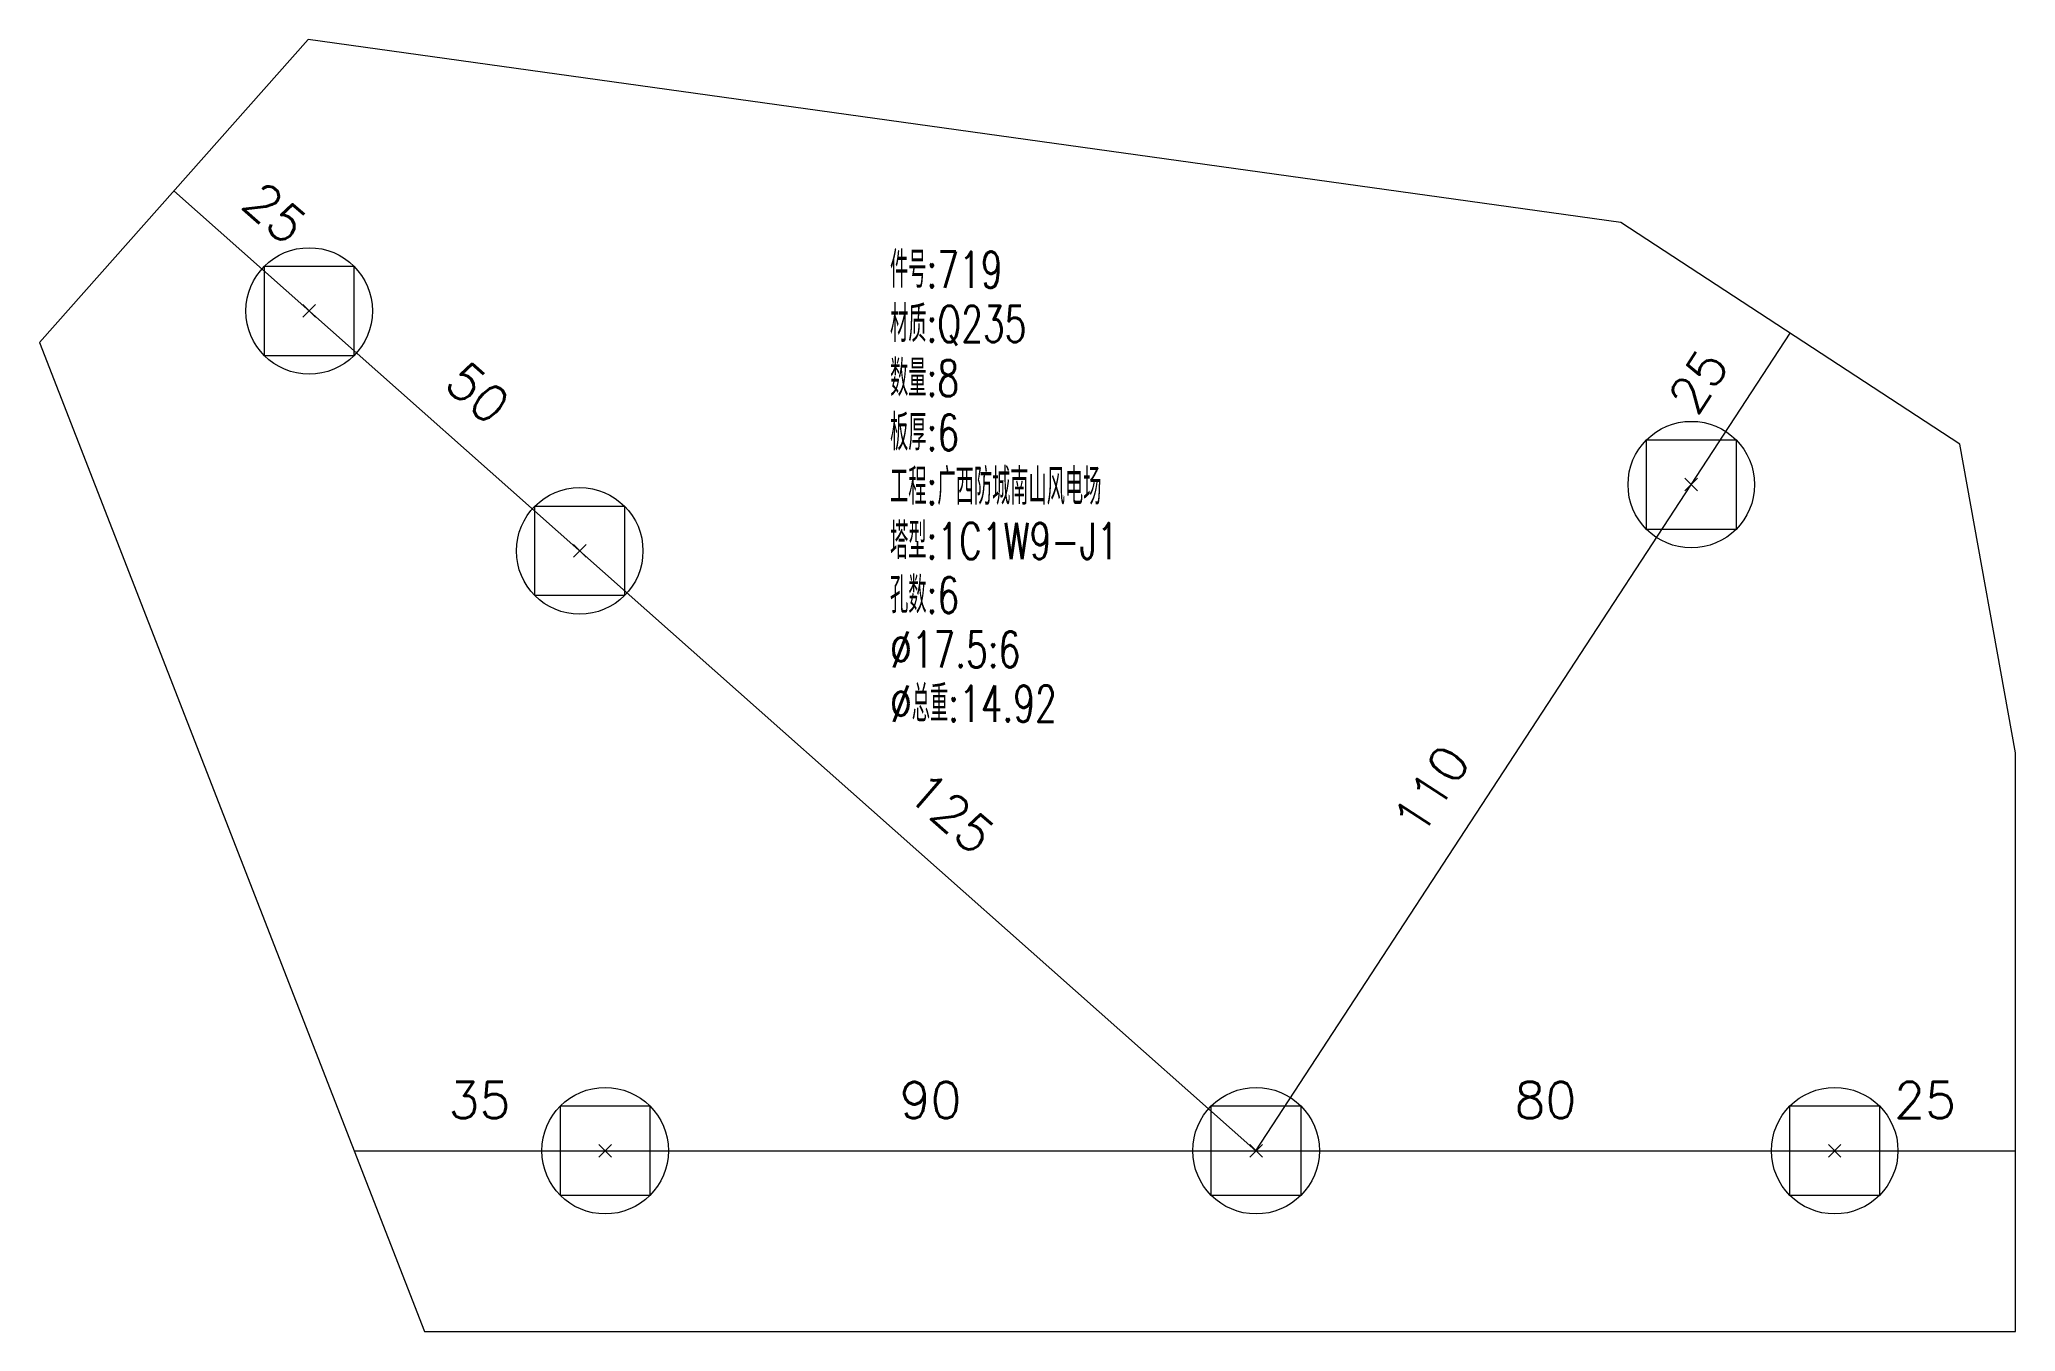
# Model space of a CAD drawing. Extents: x -105 to 10956, y -4548 to 9487.
# Drawn here: x 4026.4 to 4299.6, y 2043.1 to 2221.7 of the extents above; entities that cross this region are included whole.
import ezdxf
from ezdxf.enums import TextEntityAlignment as Align

# ---------------------------------------------------------------- set-up
doc = ezdxf.new("R2010")
doc.units = 0
doc.header["$MEASUREMENT"] = 0
doc.layers.add('1', color=7, linetype='CONTINUOUS', lineweight=25)
doc.layers.add('2', color=7, linetype='CONTINUOUS', lineweight=25)
doc.styles.get("Standard").update_dxf_attribs({"font": 'simplex.shx', "width": 0.7, "height": 3, "bigfont": 'gbhzfs.shx'})

msp = doc.modelspace()

# ---------------------------------------------------------------- texts
at = {"layer": '2', "color": 7, "linetype": 'Continuous', "lineweight": 13}
for s, rotation, p in [('25', 319, (4056.29007, 2194.74202)), ('25', 57, (4259.08027, 2172.29477)), ('50', 319, (4084.34361, 2169.85731)), ('110', 57, (4222.14373, 2115.77788)), ('125', 319, (4149.7968, 2111.79754))]:
    msp.add_text(s, height=5, rotation=rotation, dxfattribs=at).set_placement(p, align=Align.BOTTOM_CENTER)
for s, p in [('35', (4087.21192, 2071.08326)), ('90', (4149.57505, 2071.08326)), ('80', (4234.57505, 2071.08326)), ('25', (4287.07505, 2071.08326))]:
    msp.add_text(s, height=5, dxfattribs=at).set_placement(p, align=Align.BOTTOM_CENTER)
at = {"layer": '2', "color": 7, "linetype": 'Continuous', "lineweight": 13, "insert": (4143.97129, 2192.41127), "char_height": 5, "width": 500, "attachment_point": 1, "line_spacing_factor": 0.9}
msp.add_mtext('件号:719\\P材质:Q235\\P数量:8\\P板厚:6\\P工程:广西防城南山风电场\\P塔型:1C1W9-J1\\P孔数:6\\P%%c17.5:6\\P%%c总重:14.92', dxfattribs=at)

# ---------------------------------------------------------------- linework, layer by layer
at = {"layer": '1', "color": 7, "linetype": 'Continuous', "lineweight": 18}
for p, q in [((4063.52868, 2221.73928), (4026.36753, 2179.84598)), ((4244.99162, 2196.43515), (4063.52868, 2221.73928)), ((4291.8683, 2165.79895), (4244.99162, 2196.43515)), ((4026.36753, 2179.84598), (4079.57505, 2043.08326)), ((4299.57505, 2123.08326), (4291.8683, 2165.79895)), ((4299.57505, 2043.08326), (4299.57505, 2123.08326)), ((4079.57505, 2043.08326), (4299.57505, 2043.08326))]:
    msp.add_line(p, q, dxfattribs=at)
at = {"layer": '1', "color": 7, "linetype": 'Continuous', "lineweight": 13}
for p, q in [((4057.46422, 2178.01658), (4057.46422, 2190.38908)), ((4057.46422, 2190.38908), (4069.83672, 2190.38908)), ((4069.83672, 2190.38908), (4069.83672, 2178.01658)), ((4062.77547, 2183.32783), (4064.52547, 2185.07783)), ((4064.52547, 2183.32783), (4062.77547, 2185.07783)), ((4069.83672, 2178.01658), (4057.46422, 2178.01658)), ((4248.56687, 2154.00377), (4248.56687, 2166.37627)), ((4248.56687, 2166.37627), (4260.93937, 2166.37627)), ((4260.93937, 2166.37627), (4260.93937, 2154.00377)), ((4253.87812, 2159.31502), (4255.62812, 2161.06502)), ((4255.62812, 2159.31502), (4253.87812, 2161.06502)), ((4094.86896, 2144.83698), (4094.86896, 2157.20948)), ((4094.86896, 2157.20948), (4107.24146, 2157.20948)), ((4107.24146, 2157.20948), (4107.24146, 2144.83698)), ((4260.93937, 2154.00377), (4248.56687, 2154.00377)), ((4100.18021, 2150.14823), (4101.93021, 2151.89823)), ((4101.93021, 2150.14823), (4100.18021, 2151.89823)), ((4107.24146, 2144.83698), (4094.86896, 2144.83698)), ((4098.3888, 2061.89701), (4098.3888, 2074.26951)), ((4098.3888, 2074.26951), (4110.7613, 2074.26951)), ((4110.7613, 2074.26951), (4110.7613, 2061.89701)), ((4188.3888, 2061.89701), (4188.3888, 2074.26951)), ((4188.3888, 2074.26951), (4200.7613, 2074.26951)), ((4200.7613, 2074.26951), (4200.7613, 2061.89701)), ((4268.3888, 2061.89701), (4268.3888, 2074.26951)), ((4268.3888, 2074.26951), (4280.7613, 2074.26951)), ((4280.7613, 2074.26951), (4280.7613, 2061.89701)), ((4103.70005, 2067.20826), (4105.45005, 2068.95826)), ((4105.45005, 2067.20826), (4103.70005, 2068.95826)), ((4193.70005, 2067.20826), (4195.45005, 2068.95826)), ((4195.45005, 2067.20826), (4193.70005, 2068.95826)), ((4273.70005, 2067.20826), (4275.45005, 2068.95826)), ((4275.45005, 2067.20826), (4273.70005, 2068.95826)), ((4110.7613, 2061.89701), (4098.3888, 2061.89701)), ((4200.7613, 2061.89701), (4188.3888, 2061.89701)), ((4280.7613, 2061.89701), (4268.3888, 2061.89701))]:
    msp.add_line(p, q, dxfattribs=at)
for centre in [(4063.65047, 2184.20283), (4254.75312, 2160.19002), (4101.05521, 2151.02323), (4104.57505, 2068.08326), (4194.57505, 2068.08326), (4274.57505, 2068.08326)]:
    msp.add_circle(centre, 8.75, dxfattribs=at)
at = {"layer": '2', "color": 9, "linetype": 'Continuous', "lineweight": 13}
for p, q in [((4194.55688, 2068.08326), (4044.94811, 2200.79264)), ((4194.55683, 2068.08326), (4268.42993, 2181.11707)), ((4069.8488, 2068.08326), (4299.57505, 2068.08326))]:
    msp.add_line(p, q, dxfattribs=at)

msp.set_redraw_order([(e.dxf.handle, doc.entitydb.next_handle()) for e in msp.query("TEXT MTEXT ATTDEF DIMENSION ARC_DIMENSION")])  # texts and dimensions are drawn at this point

doc.saveas('drawing.dxf')
